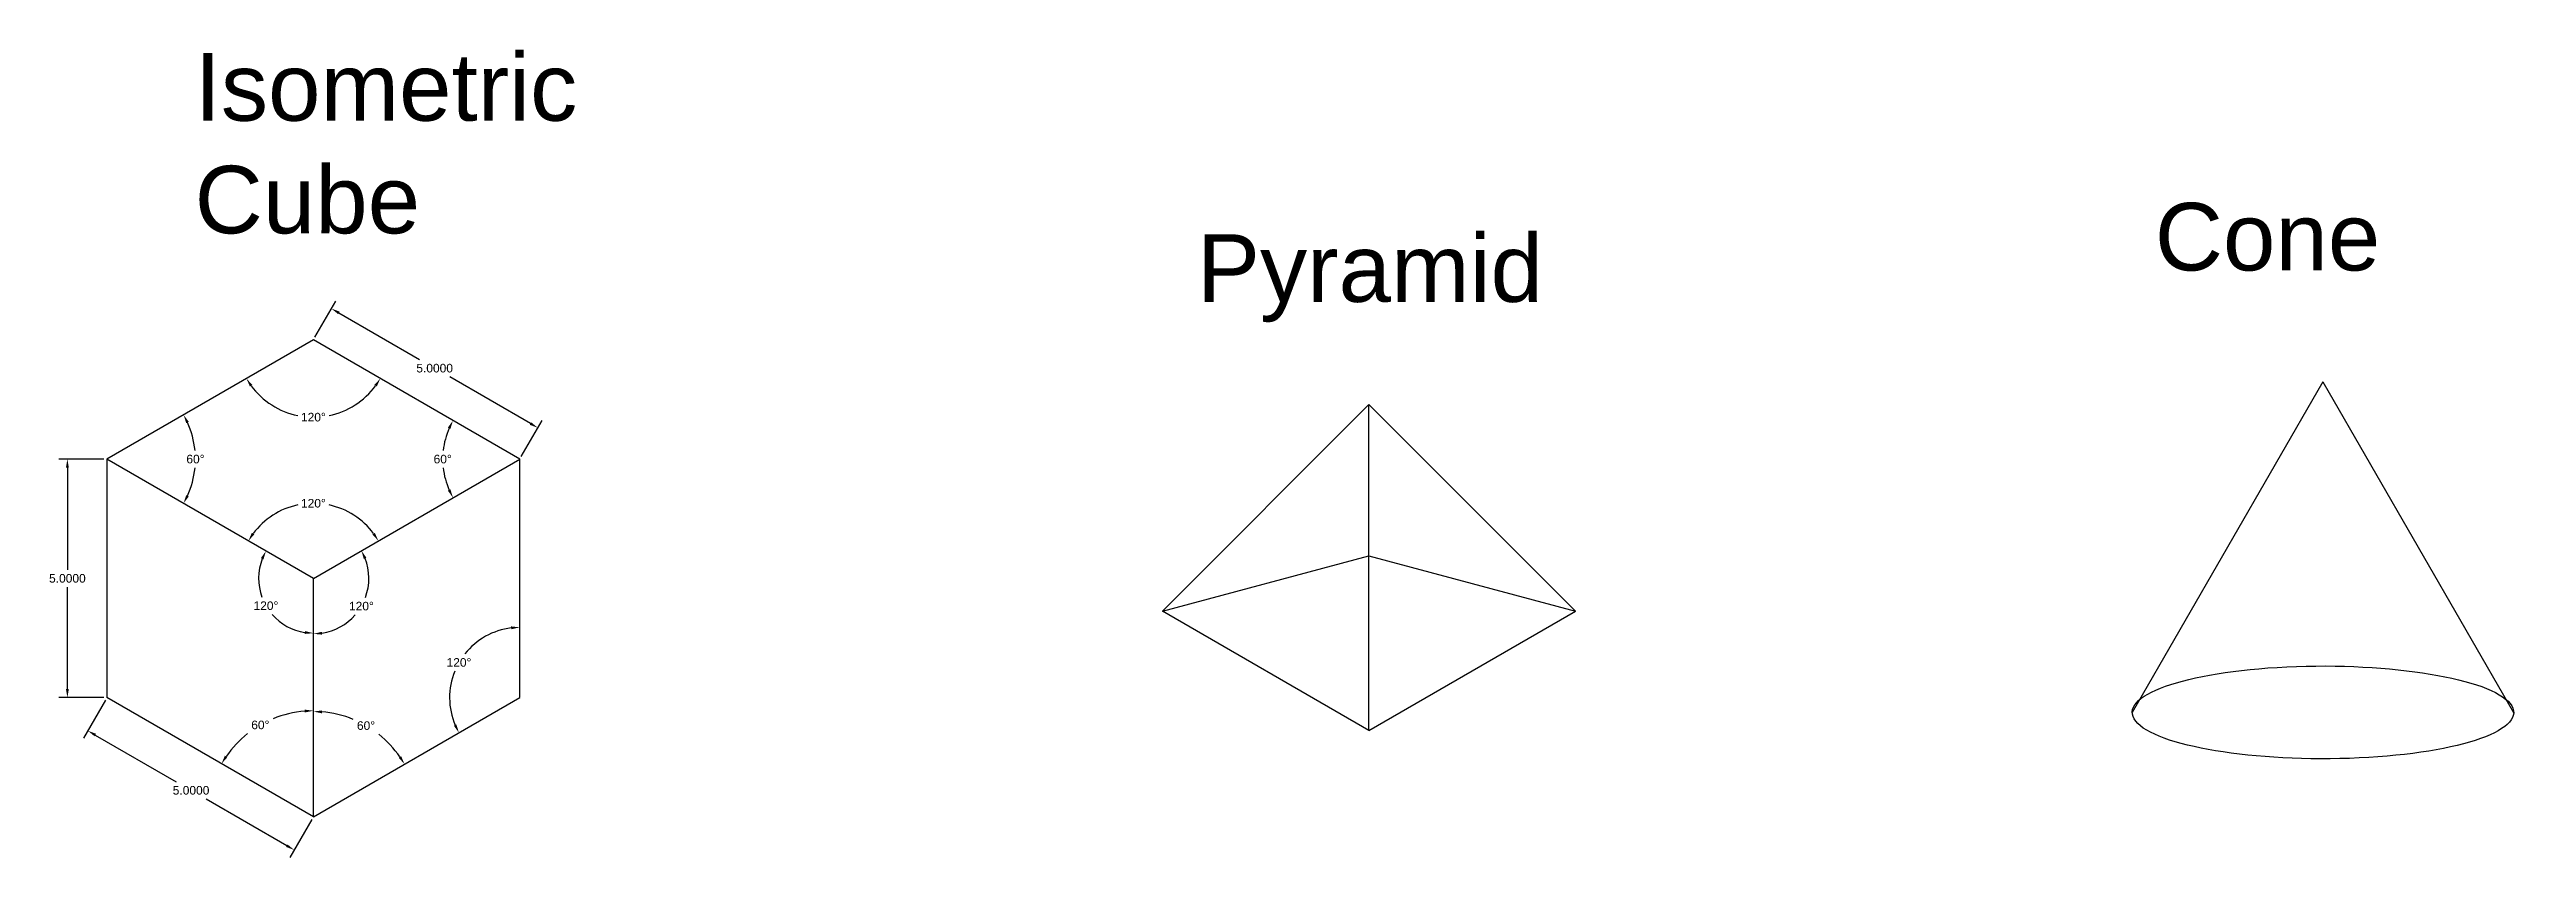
# Model space of a CAD drawing. Header units: centimetres. Extents: x 6 to 144, y 8 to 36.
# Drawn here: x 92.3 to 144.3, y 15.5 to 32.4 of the extents above; entities that cross this region are included whole.
import ezdxf

# ---------------------------------------------------------------- set-up
doc = ezdxf.new("R2010")
doc.units = ezdxf.units.CM
doc.header["$MEASUREMENT"] = 0
doc.styles.get("Standard").update_dxf_attribs({"font": 'arial.ttf'})
doc.dimstyles.get("Standard").update_dxf_attribs({"dimtxt": 0.18, "dimasz": 0.18, "dimexe": 0.18, "dimexo": 0.0625, "dimgap": 0.09, "dimtad": 0, "dimtih": 1, "dimtoh": 1, "dimdec": 4, "dimzin": 0, "dimdsep": 46, "dimtxsty": 'Standard', "dimcen": 0.09, "dimadec": 0, "dimazin": 0, "dimtfac": 1, "dimtdec": 4, "dimtofl": 0, "dimtmove": 0, "dimatfit": 3, "dimfxl": 1, "dimtolj": 1, "dimtzin": 0, "dimarcsym": 0})

msp = doc.modelspace()

# ---------------------------------------------------------------- texts
at = {"attachment_point": 1}
for s, width, insert, char_height in [('\\pxt4,7;Isometric    Cube', 12.1386228, (95.379, 32.37145), 1.4164627), ('Cone', 6.6778519, (136.49712, 29.23226), 1.416463), ('Pyramid', 6.3339281, (116.40624, 28.57367), 1.416463)]:
    msp.add_mtext_dynamic_manual_height_columns(s, width=width, gutter_width=7.08231, heights=[0], dxfattribs=dict(at, insert=insert, char_height=char_height))

# ---------------------------------------------------------------- blocks, each defined once
blk = doc.blocks.new('*D51')
at = {"color": 0, "lineweight": -2, "transparency": 16777216}
for start, end in [(156.3795, 173.5427), (186.4573, 203.6205)]:
    blk.add_arc((102.199, 23.861), 1.617, start, end, dxfattribs=at)
at = {"color": 0, "transparency": 16777216}
for points in [[(100.69, 24.523), (100.744, 24.496), (100.798, 24.67)], [(100.744, 23.227), (100.69, 23.2), (100.798, 23.052)]]:
    blk.add_solid(points, dxfattribs=at)
at = {"layer": 'Defpoints', "color": 0, "transparency": 16777216}
for p in [(97.869, 26.361), (100.606, 24.142), (102.199, 23.861), (102.199, 23.861), (97.869, 21.361)]:
    blk.add_point(p, dxfattribs=at)
at = {"color": 0, "transparency": 16777216, "insert": (100.581, 23.861), "char_height": 0.18, "attachment_point": 5}
blk.add_mtext('\\A1;60°', dxfattribs=at)
blk = doc.blocks.new('*D52')
at = {"color": 0, "lineweight": -2, "transparency": 16777216}
for start, end in [(102.0296, 143.4435), (36.5565, 77.9704)]:
    blk.add_arc((97.869, 21.361), 1.574, start, end, dxfattribs=at)
at = {"color": 0, "transparency": 16777216}
for points in [[(96.63, 22.282), (96.579, 22.315), (96.506, 22.148)], [(99.158, 22.315), (99.108, 22.282), (99.232, 22.148)]]:
    blk.add_solid(points, dxfattribs=at)
at = {"layer": 'Defpoints', "color": 0, "transparency": 16777216}
for p in [(93.539, 23.861), (102.199, 23.861), (98.407, 22.84), (97.869, 21.361), (97.869, 21.361)]:
    blk.add_point(p, dxfattribs=at)
at = {"color": 0, "transparency": 16777216, "insert": (97.869, 22.935), "char_height": 0.18, "attachment_point": 5}
blk.add_mtext('\\A1;120°', dxfattribs=at)
blk = doc.blocks.new('*D53')
at = {"color": 0, "lineweight": -2, "transparency": 16777216}
for start, end in [(5.6233, 24.4423), (335.5577, 354.3767)]:
    blk.add_arc((93.539, 23.861), 1.856, start, end, dxfattribs=at)
at = {"color": 0, "transparency": 16777216}
for points in [[(95.202, 24.616), (95.255, 24.643), (95.146, 24.789)], [(95.255, 23.079), (95.202, 23.107), (95.146, 22.933)]]:
    blk.add_solid(points, dxfattribs=at)
at = {"layer": 'Defpoints', "color": 0, "transparency": 16777216}
for p in [(97.869, 26.361), (93.539, 23.861), (93.539, 23.861), (95.367, 23.539), (97.869, 21.361)]:
    blk.add_point(p, dxfattribs=at)
at = {"color": 0, "transparency": 16777216, "insert": (95.395, 23.861), "char_height": 0.18, "attachment_point": 5}
blk.add_mtext('\\A1;60°', dxfattribs=at)
blk = doc.blocks.new('*D54')
at = {"color": 0, "lineweight": -2, "transparency": 16777216}
for start, end in [(216.365, 258.3264), (281.6736, 323.635)]:
    blk.add_arc((97.869, 26.361), 1.621, start, end, dxfattribs=at)
at = {"color": 0, "transparency": 16777216}
for points in [[(96.538, 25.383), (96.588, 25.416), (96.465, 25.551)], [(99.149, 25.416), (99.199, 25.383), (99.273, 25.551)]]:
    blk.add_solid(points, dxfattribs=at)
at = {"layer": 'Defpoints', "color": 0, "transparency": 16777216}
for p in [(97.869, 26.361), (97.869, 26.361), (97.314, 24.838), (93.539, 23.861), (102.199, 23.861)]:
    blk.add_point(p, dxfattribs=at)
at = {"color": 0, "transparency": 16777216, "insert": (97.869, 24.74), "char_height": 0.18, "attachment_point": 5}
blk.add_mtext('\\A1;120°', dxfattribs=at)
blk = doc.blocks.new('*D55')
at = {"color": 0, "lineweight": -2, "transparency": 16777216}
for start, end in [(94.6355, 112.3337), (128.3161, 145.3645)]:
    blk.add_arc((97.869, 16.361), 2.225, start, end, dxfattribs=at)
at = {"color": 0, "transparency": 16777216}
for points in [[(97.688, 18.609), (97.69, 18.549), (97.869, 18.587)], [(96.063, 17.61), (96.012, 17.642), (95.941, 17.474)]]:
    blk.add_solid(points, dxfattribs=at)
at = {"layer": 'Defpoints', "color": 0, "transparency": 16777216}
for p in [(97.869, 21.361), (93.539, 18.861), (97.108, 18.452), (97.869, 16.361), (97.869, 16.361)]:
    blk.add_point(p, dxfattribs=at)
at = {"color": 0, "transparency": 16777216, "insert": (96.756, 18.288), "char_height": 0.18, "attachment_point": 5}
blk.add_mtext('\\A1;60°', dxfattribs=at)
blk = doc.blocks.new('*D56')
at = {"color": 0, "lineweight": -2, "transparency": 16777216}
for start, end in [(67.7229, 85.3292), (34.6708, 51.6171)]:
    blk.add_arc((97.869, 16.361), 2.209, start, end, dxfattribs=at)
at = {"color": 0, "transparency": 16777216}
for points in [[(98.047, 18.532), (98.05, 18.592), (97.869, 18.57)], [(99.711, 17.634), (99.66, 17.601), (99.781, 17.465)]]:
    blk.add_solid(points, dxfattribs=at)
at = {"layer": 'Defpoints', "color": 0, "transparency": 16777216}
for p in [(97.869, 21.361), (102.199, 18.861), (99.288, 18.053), (97.869, 16.361), (97.869, 16.361)]:
    blk.add_point(p, dxfattribs=at)
at = {"color": 0, "transparency": 16777216, "insert": (98.973, 18.274), "char_height": 0.18, "attachment_point": 5}
blk.add_mtext('\\A1;60°', dxfattribs=at)
blk = doc.blocks.new('*D57')
at = {"color": 0, "lineweight": -2, "transparency": 16777216}
for start, end in [(97.0036, 141.4314), (157.8799, 202.9964)]:
    blk.add_arc((102.199, 18.861), 1.473, start, end, dxfattribs=at)
at = {"color": 0, "transparency": 16777216}
for points in [[(102.017, 20.354), (102.021, 20.294), (102.199, 20.335)], [(100.869, 18.299), (100.816, 18.272), (100.923, 18.124)]]:
    blk.add_solid(points, dxfattribs=at)
at = {"layer": 'Defpoints', "color": 0, "transparency": 16777216}
for p in [(102.199, 23.861), (101.252, 19.99), (102.199, 18.861), (102.199, 18.861), (97.869, 16.361)]:
    blk.add_point(p, dxfattribs=at)
at = {"color": 0, "transparency": 16777216, "insert": (100.923, 19.598), "char_height": 0.18, "attachment_point": 5}
blk.add_mtext('\\A1;120°', dxfattribs=at)
blk = doc.blocks.new('*D58')
at = {"color": 0, "lineweight": -2, "transparency": 16777216}
for start, end in [(158.9869, 199.9776), (221.1739, 261.0131)]:
    blk.add_arc((97.869, 21.361), 1.149, start, end, dxfattribs=at)
at = {"color": 0, "transparency": 16777216}
for points in [[(96.769, 21.786), (96.823, 21.76), (96.874, 21.936)], [(97.692, 20.256), (97.687, 20.197), (97.869, 20.212)]]:
    blk.add_solid(points, dxfattribs=at)
at = {"layer": 'Defpoints', "color": 0, "transparency": 16777216}
for p in [(93.539, 23.861), (97.869, 21.361), (97.869, 21.361), (96.737, 21.162), (97.869, 16.361)]:
    blk.add_point(p, dxfattribs=at)
at = {"color": 0, "transparency": 16777216, "insert": (96.874, 20.787), "char_height": 0.18, "attachment_point": 5}
blk.add_mtext('\\A1;120°', dxfattribs=at)
blk = doc.blocks.new('*D59')
at = {"color": 0, "lineweight": -2, "transparency": 16777216}
for start, end in [(339.8991, 21.1281), (278.8719, 318.9798)]:
    blk.add_arc((97.869, 21.361), 1.164, start, end, dxfattribs=at)
at = {"color": 0, "transparency": 16777216}
for points in [[(98.927, 21.768), (98.981, 21.794), (98.876, 21.943)], [(98.051, 20.182), (98.046, 20.241), (97.869, 20.198)]]:
    blk.add_solid(points, dxfattribs=at)
at = {"layer": 'Defpoints', "color": 0, "transparency": 16777216}
for p in [(102.199, 23.861), (97.869, 21.361), (97.869, 21.361), (98.617, 20.47), (97.869, 16.361)]:
    blk.add_point(p, dxfattribs=at)
at = {"color": 0, "transparency": 16777216, "insert": (98.876, 20.779), "char_height": 0.18, "attachment_point": 5}
blk.add_mtext('\\A1;120°', dxfattribs=at)
blk = doc.blocks.new('*D60')
at = {"color": 0, "lineweight": -2, "transparency": 16777216}
for p, q in [((93.476, 23.861), (92.529, 23.861)), ((92.709, 23.681), (92.709, 21.543)), ((92.709, 19.041), (92.709, 21.179)), ((93.476, 18.861), (92.529, 18.861))]:
    blk.add_line(p, q, dxfattribs=at)
at = {"color": 0, "transparency": 16777216}
for points in [[(92.679, 23.681), (92.739, 23.681), (92.709, 23.861)], [(92.679, 19.041), (92.739, 19.041), (92.709, 18.861)]]:
    blk.add_solid(points, dxfattribs=at)
at = {"layer": 'Defpoints', "color": 0, "transparency": 16777216}
for p in [(93.539, 23.861), (92.709, 18.861), (93.539, 18.861)]:
    blk.add_point(p, dxfattribs=at)
at = {"color": 0, "transparency": 16777216, "insert": (92.709, 21.361), "char_height": 0.18, "attachment_point": 5}
blk.add_mtext('\\A1;5.0000', dxfattribs=at)
blk = doc.blocks.new('*D61')
at = {"color": 0, "lineweight": -2, "transparency": 16777216}
for p, q in [((93.507, 18.807), (93.048, 18.011)), ((93.294, 18.077), (94.988, 17.099)), ((97.312, 15.757), (95.618, 16.735)), ((97.838, 16.307), (97.378, 15.511))]:
    blk.add_line(p, q, dxfattribs=at)
at = {"color": 0, "transparency": 16777216}
for points in [[(93.309, 18.103), (93.279, 18.051), (93.138, 18.167)], [(97.327, 15.783), (97.297, 15.731), (97.468, 15.667)]]:
    blk.add_solid(points, dxfattribs=at)
at = {"layer": 'Defpoints', "color": 0, "transparency": 16777216}
for p in [(93.539, 18.861), (97.869, 16.361), (97.468, 15.667)]:
    blk.add_point(p, dxfattribs=at)
at = {"color": 0, "transparency": 16777216, "insert": (95.303, 16.917), "char_height": 0.18, "attachment_point": 5}
blk.add_mtext('\\A1;5.0000', dxfattribs=at)
blk = doc.blocks.new('*D62')
at = {"color": 0, "lineweight": -2, "transparency": 16777216}
for p, q in [((97.9, 26.415), (98.338, 27.173)), ((98.403, 26.927), (100.098, 25.949)), ((102.422, 24.607), (100.728, 25.585)), ((102.23, 23.915), (102.668, 24.673))]:
    blk.add_line(p, q, dxfattribs=at)
at = {"color": 0, "transparency": 16777216}
for points in [[(98.418, 26.953), (98.388, 26.901), (98.248, 27.017)], [(102.437, 24.633), (102.407, 24.581), (102.578, 24.517)]]:
    blk.add_solid(points, dxfattribs=at)
at = {"layer": 'Defpoints', "color": 0, "transparency": 16777216}
for p in [(97.869, 26.361), (102.578, 24.517), (102.199, 23.861)]:
    blk.add_point(p, dxfattribs=at)
at = {"color": 0, "transparency": 16777216, "insert": (100.413, 25.767), "char_height": 0.18, "attachment_point": 5}
blk.add_mtext('\\A1;5.0000', dxfattribs=at)

# ---------------------------------------------------------------- dimensions: what is measured, and where the dimension line sits
for p1, p2, distance, picture, middle in [((97.86876, 26.36113), (102.19889, 23.86113), 0.75765, '*D62', (100.41265, 25.76727)), ((93.53863, 18.86113), (97.86876, 16.36113), -0.80171, '*D61', (95.30284, 16.91683))]:
    dim = msp.add_aligned_dim(p1=p1, p2=p2, distance=distance, dimstyle='Standard')
    dim.commit()
    dim.dimension.update_dxf_attribs({"geometry": picture, "text_midpoint": middle})
for base, line1, line2, picture, middle in [((95.36681, 23.53877), ((97.86876, 21.36113), (93.53863, 23.86113)), ((97.86876, 26.36113), (93.53863, 23.86113)), '*D53', (95.39502, 23.86113)), ((97.3143, 24.83775), ((102.19889, 23.86113), (97.86876, 26.36113)), ((97.86876, 26.36113), (93.53863, 23.86113)), '*D54', (97.86876, 24.73998)), ((100.60601, 24.14199), ((97.86876, 21.36113), (102.19889, 23.86113)), ((102.19889, 23.86113), (97.86876, 26.36113)), '*D51', (100.58144, 23.86113)), ((98.40704, 22.84005), ((97.86876, 21.36113), (102.19889, 23.86113)), ((97.86876, 21.36113), (93.53863, 23.86113)), '*D52', (97.86876, 22.93496)), ((96.73745, 21.16165), ((97.86876, 16.36113), (97.86876, 21.36113)), ((97.86876, 21.36113), (93.53863, 23.86113)), '*D58', (96.87391, 20.78675)), ((101.25175, 19.98988), ((97.86876, 16.36113), (102.19889, 18.86113)), ((102.19889, 18.86113), (102.19889, 23.86113)), '*D57', (100.92282, 19.59787)), ((98.61672, 20.46974), ((97.86876, 16.36113), (97.86876, 21.36113)), ((97.86876, 21.36113), (102.19889, 23.86113)), '*D59', (98.87649, 20.77932)), ((97.10761, 18.45237), ((97.86876, 16.36113), (97.86876, 21.36113)), ((97.86876, 16.36113), (93.53863, 18.86113)), '*D55', (96.75603, 18.28843)), ((99.28844, 18.05304), ((97.86876, 16.36113), (97.86876, 21.36113)), ((97.86876, 16.36113), (102.19889, 18.86113)), '*D56', (98.97308, 18.27386))]:
    dim = msp.add_angular_dim_2l(base=base, line1=line1, line2=line2, dimstyle='Standard')
    dim.commit()
    dim.dimension.update_dxf_attribs({"geometry": picture, "text_midpoint": middle})
dim = msp.add_linear_dim(base=(92.70943, 18.86113), p1=(93.53863, 23.86113), p2=(93.53863, 18.86113), angle=90, dimstyle='Standard')
dim.commit()
dim.dimension.update_dxf_attribs({"geometry": '*D60', "text_midpoint": (92.70943, 21.36113)})

# ---------------------------------------------------------------- linework, layer by layer
for p, q in [((97.86876, 26.36113), (93.53863, 23.86113)), ((102.19889, 23.86113), (97.86876, 26.36113)), ((140.02409, 25.47926), (136.02409, 18.55106)), ((140.02409, 25.47926), (144.02409, 18.55106)), ((120.01182, 25.00422), (115.68169, 20.6741)), ((124.34195, 20.6741), (120.01182, 25.00422)), ((120.01182, 18.1741), (120.01182, 25.00422)), ((93.53863, 23.86113), (93.53863, 18.86113)), ((97.86876, 21.36113), (93.53863, 23.86113)), ((97.86876, 21.36113), (102.19889, 23.86113)), ((102.19889, 18.86113), (102.19889, 23.86113)), ((115.68169, 20.6741), (120.01182, 21.83435)), ((120.01182, 21.83435), (124.34195, 20.6741)), ((97.86876, 16.36113), (97.86876, 21.36113)), ((120.01182, 18.1741), (115.68169, 20.6741)), ((120.01182, 18.1741), (124.34195, 20.6741)), ((97.86876, 16.36113), (93.53863, 18.86113)), ((97.86876, 16.36113), (102.19889, 18.86113))]:
    msp.add_line(p, q)
msp.add_ellipse((140.02409, 18.55106), major_axis=(-4, 0), ratio=0.24331735, start_param=1.710362362902452, end_param=7.993547670082038)

msp.set_redraw_order([(e.dxf.handle, doc.entitydb.next_handle()) for e in msp.query("TEXT MTEXT ATTDEF DIMENSION ARC_DIMENSION")])  # texts and dimensions are drawn at this point

doc.saveas('drawing.dxf')
